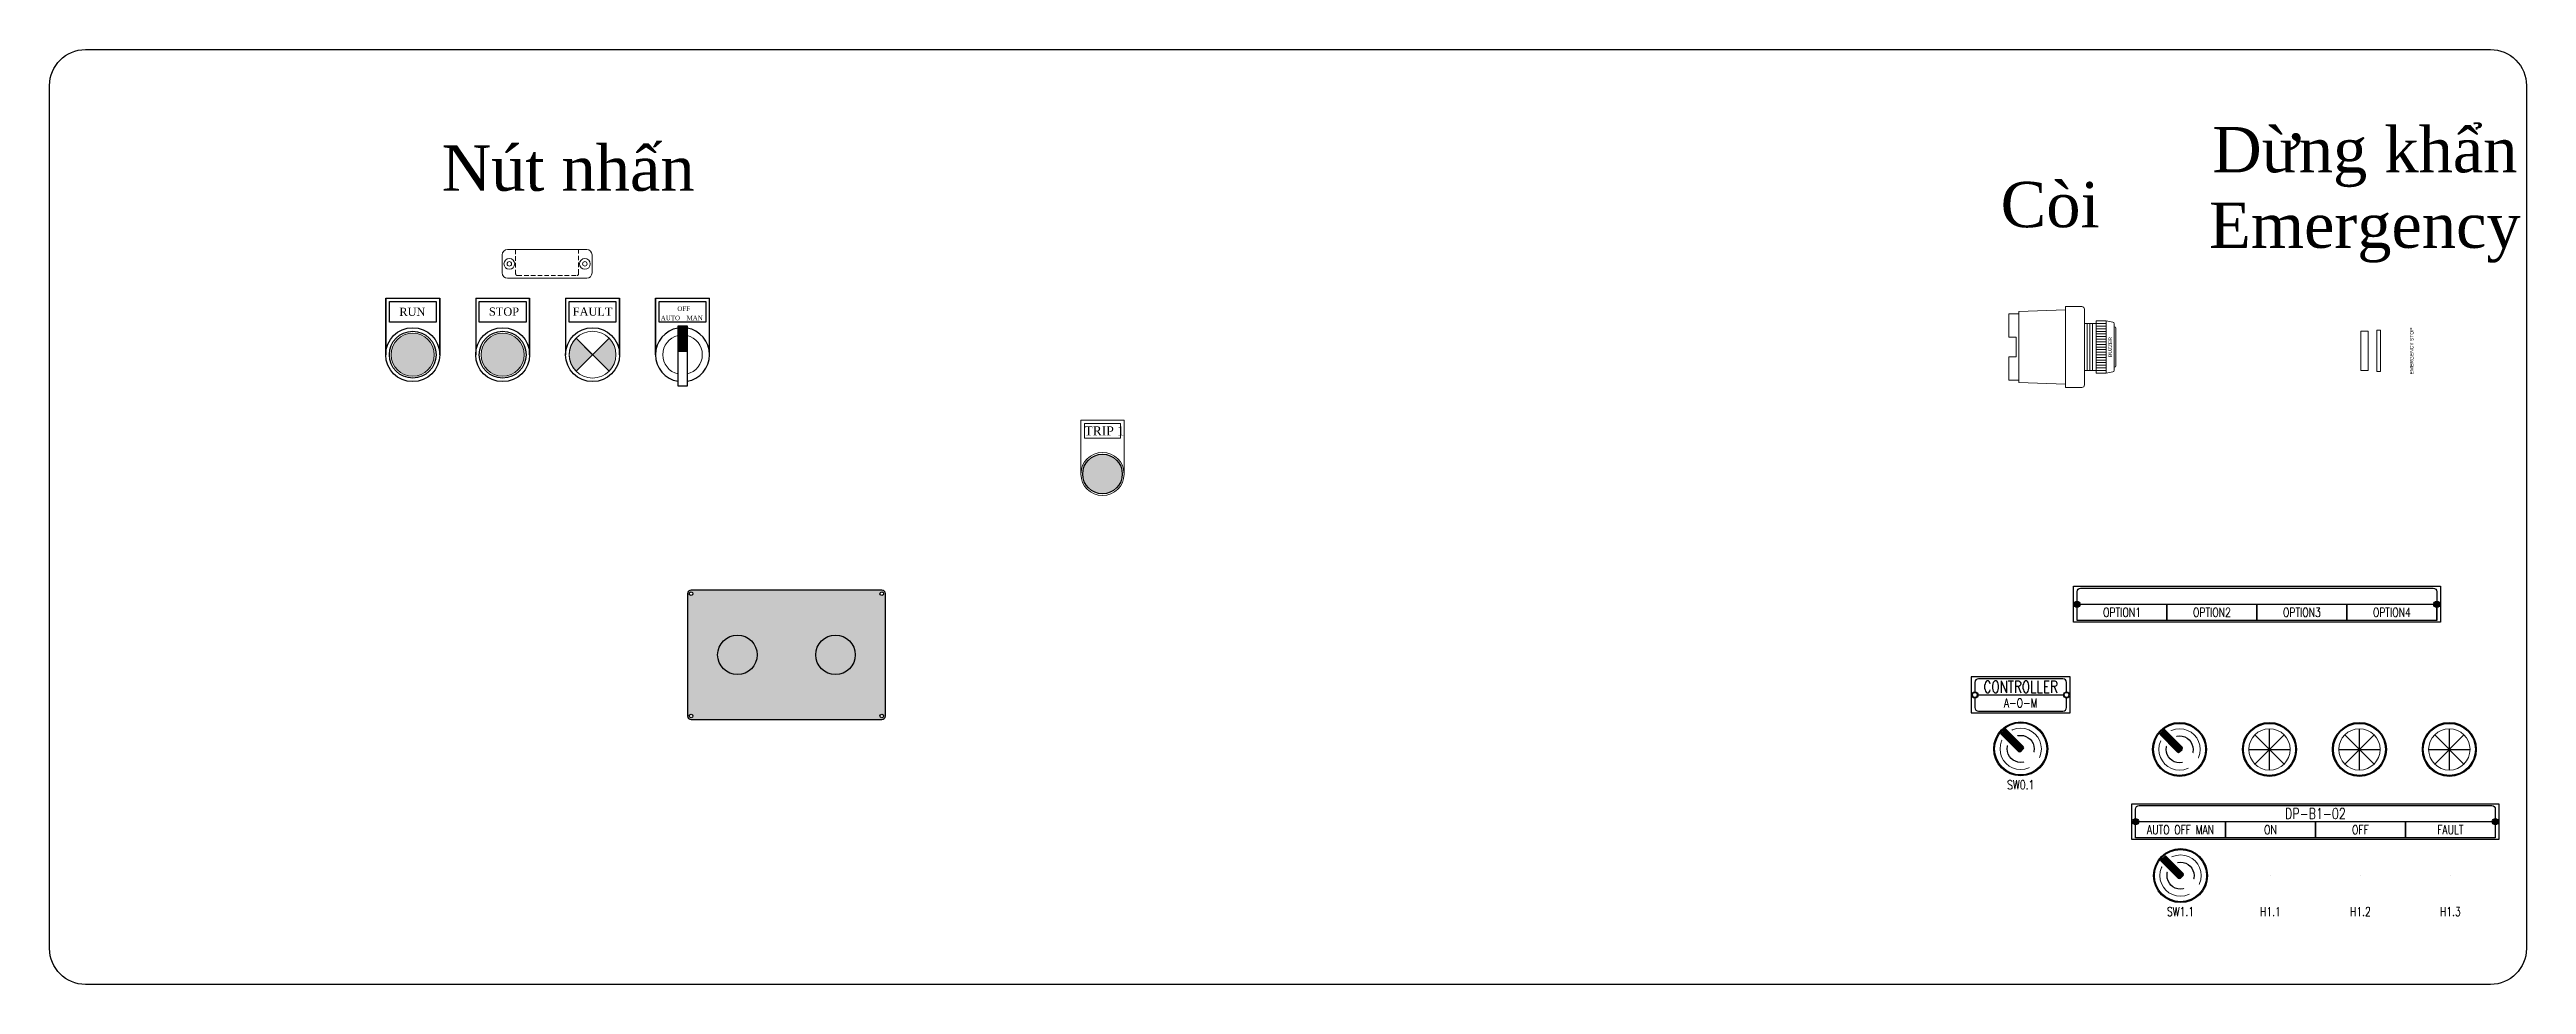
# Model space of a CAD drawing. Header units: millimetres. Extents: x 11159 to 13159, y 87465 to 87985.
# Drawn here: x 11782 to 13159, y 87465 to 87985 of the extents above; entities that cross this region are included whole.
import ezdxf
from ezdxf.enums import TextEntityAlignment as Align

# ---------------------------------------------------------------- set-up
doc = ezdxf.new("R2010")
doc.units = ezdxf.units.MM
doc.set_wipeout_variables(frame=1)
doc.linetypes.add('HIDDEN', pattern=[0.375, 0.25, -0.125])
for name, color, linetype, lineweight in [('07', 5, 'Continuous', 5), ('Gối đỡ', 10, 'Continuous', 20), ('hw_Punch', 5, 'Continuous', 13), ('Vỏ Tủ', 255, 'Continuous', 18)]:
    doc.layers.add(name, color=color, linetype=linetype, lineweight=lineweight)
doc.layers.add('1-EMC-ACESS', color=4, linetype='Continuous')
doc.layers.add('Duong-co-ban', color=7, linetype='Continuous')
doc.styles.add('arial', font='arial.ttf')
doc.styles.add('hw_Block', font='complex.shx', dxfattribs={"width": 0.75})
doc.styles.add('THIÊN1', font='times.ttf')

msp = doc.modelspace()

# ---------------------------------------------------------------- texts
at = {"style": 'hw_Block', "width": 0.75}
for tag, p in [('OPTION1', (12934.36118152921, 87671.67944171187)), ('OPTION2', (12984.36118152921, 87671.67944171187)), ('OPTION3', (13034.36118152921, 87671.67944171187)), ('OPTION4', (13084.36118152921, 87671.67944171187))]:
    msp.add_attdef(tag, text='OPTION', height=5, dxfattribs=at).set_placement(p, align=Align.MIDDLE_CENTER)
at = {"layer": '1-EMC-ACESS', "color": 1, "linetype": 'ByBlock', "lineweight": -2, "char_height": 25.2, "width": 385.9628846156624, "attachment_point": 2, "style": 'arial'}
for s, insert in [('{\\fTimes New Roman|b0|i0|c0|p18;\\C7;Dừng khẩn\\PEmergency}', (13069.36234467726, 87941.64236356101)), ('{\\fTimes New Roman|b0|i0|c0|p18;\\C7;Nút nhấn}', (12070.43766484273, 87931.36213843495)), ('{\\fTimes New Roman|b0|i0|c0|p18;\\C7;Còi}', (12894.35278596214, 87911.12585791125))]:
    msp.add_mtext(s, dxfattribs=dict(at, insert=insert))
at = {"layer": 'Vỏ Tủ', "insert": (12356.82945634877, 87775.14902290577), "char_height": 5, "attachment_point": 1}
msp.add_mtext_dynamic_manual_height_columns('\\pi0.63135;{\\fTimes New Roman|b0|i0|c0|p18;TRIP 1}', width=21.67366195481736, gutter_width=1, heights=[0], dxfattribs=at)

# ---------------------------------------------------------------- blocks, each defined once
blk = doc.blocks.new('*U1')
for radius in [15, 14.5, 7.5]:
    blk.add_circle((0, 0), radius)
at = {"layer": 'hw_Punch'}
blk.add_circle((0, 0), 11.5, dxfattribs=at)
at = {"color": 1}
blk.add_wipeout([(-6.010407640085646, 11.313708498984752), (-6.043740228825712, 11.347041087724818), (-6.11445979893422, 11.409388775576446), (-6.188954663837521, 11.467172915960319), (-6.266930826337017, 11.520165461273166), (-6.348080550142811, 11.56815727414849), (-6.432083574369372, 11.61095895282645), (-6.518608377457355, 11.6484015786354), (-6.607313485538086, 11.680337382637234), (-6.697848820075109, 11.706640328803488), (-6.78985707946606, 11.727206611422645), (-6.882975149144386, 11.741955064772739), (-6.976835534630922, 11.750827483446358), (-7.071067811865433, 11.753788852060651), (-7.165300089099844, 11.750827483446443), (-7.259160474586622, 11.74195506477271), (-7.3522785442649905, 11.727206611422574), (-7.444286803655615, 11.706640328803516), (-7.534822138193107, 11.680337382637148), (-7.623527246273781, 11.648401578635358), (-7.710052049361508, 11.610958952826465), (-7.794055073588083, 11.56815727414849), (-7.875204797393991, 11.52016546127318), (-7.953180959893345, 11.46717291596039), (-8.027675824796574, 11.409388775576517), (-8.098395394905324, 11.347041087724719), (-8.165060572385258, 11.280375910244786), (-11.313708498984752, 8.131727983645291), (-11.34704108772469, 8.098395394905353), (-11.409388775576502, 8.027675824796574), (-11.467172915960404, 7.953180959893331), (-11.520165461273209, 7.8752047973939625), (-11.568157274148504, 7.794055073588083), (-11.610958952826508, 7.710052049361437), (-11.648401578635386, 7.623527246273767), (-11.680337382637163, 7.534822138193093), (-11.706640328803488, 7.444286803655629), (-11.727206611422659, 7.352278544264834), (-11.74195506477271, 7.259160474586608), (-11.750827483446429, 7.16530008909983), (-11.75378885206068, 7.0710678118654755), (-11.750827483446471, 6.976835534631306), (-11.741955064772725, 6.882975149144329), (-11.727206611422659, 6.789857079466003), (-11.706640328803516, 6.6978488200753645), (-11.680337382637148, 6.607313485537617), (-11.64840157863543, 6.518608377457284), (-11.61095895282648, 6.4320835743694005), (-11.568157274148504, 6.348080550142711), (-11.520165461273194, 6.2669308263369885), (-11.467172915960447, 6.188954663837649), (-11.40938877557646, 6.114459798934277), (-11.347041087724648, 6.043740228825527), (-11.280375910244814, 5.977075051345693), (5.977075051345757, -11.280375910244878), (6.043740228825598, -11.347041087724719), (6.114459798934455, -11.409388775576637), (6.188954663837748, -11.467172915960546), (6.266930826336797, -11.52016546127306), (6.348080550143052, -11.56815727414866), (6.432083574369223, -11.610958952826415), (6.5186083774571415, -11.648401578635415), (6.607313485537759, -11.680337382637191), (6.697848820075308, -11.706640328803559), (6.789857079465818, -11.727206611422574), (6.8829751491443005, -11.741955064772768), (6.976835534631064, -11.750827483446443), (7.071067811865447, -11.753788852060708), (7.165300089099702, -11.750827483446471), (7.259160474586402, -11.741955064772746), (7.352278544265104, -11.72720661142256), (7.44428680365548, -11.706640328803623), (7.534822138193171, -11.68033738263717), (7.623527246273618, -11.648401578635465), (7.710052049361508, -11.610958952826493), (7.7940550735880265, -11.568157274148604), (7.8752047973940265, -11.520165461273187), (7.953180959893281, -11.467172915960468), (8.027675824796518, -11.409388775576573), (8.098395394905367, -11.347041087724705), (8.165060572385187, -11.28037591024487), (11.313708498984766, -8.131727983645305), (11.347041087724705, -8.098395394905367), (11.40938877557653, -8.027675824796589), (11.467172915960397, -7.953180959893352), (11.520165461273159, -7.875204797394055), (11.568157274148518, -7.794055073588112), (11.61095895282648, -7.710052049361522), (11.648401578635408, -7.623527246273831), (11.680337382637184, -7.534822138193071), (11.706640328803566, -7.4442868036555225), (11.727206611422595, -7.352278544265012), (11.741955064772696, -7.259160474586707), (11.750827483446457, -7.165300089099844), (11.753788852060694, -7.071067811865305), (11.7508274834464, -6.976835534631121), (11.74195506477271, -6.882975149144357), (11.727206611422616, -6.789857079466032), (11.706640328803545, -6.697848820075407), (11.68033738263727, -6.607313485538121), (11.648401578635443, -6.518608377457326), (11.610958952826309, -6.43208357436923), (11.568157274148604, -6.348080550142967), (11.520165461273074, -6.26693082633674), (11.467172915960447, -6.188954663837805), (11.409388775576538, -6.114459798934412), (11.34704108772479, -6.043740228825683), (11.280375910244864, -5.977075051345757)], dxfattribs=at)
h = blk.add_hatch(color=1)
h.paths.add_polyline_path([(-1.255114536606129, -1.396535892843445, 0.4142135623730953), (0.017677669529661, -1.396535892843445), (1.396535892843415, -0.0176776695296752, 0.4142135623730962), (1.396535892843415, 1.255114536606114), (-6.697091181449365, 9.348741610898912, 0.0820708387973561), (-9.348741610898912, 6.697091181449365)])
h.paths.add_polyline_path([(-6.697091181449365, 9.348741610898912), (-8.396893026590247, 11.04854345603979), (-11.04854345603979, 8.396893026590233), (-9.348741610898912, 6.697091181449365, -0.0820708387973561)])
blk.add_lwpolyline([(0.017677669529661, -1.396535892843445), (1.396535892843415, -0.0176776695296752, 0.4142135623730951), (1.396535892843445, 1.255114536606114), (-8.396893026590247, 11.04854345603979), (-11.04854345603979, 8.396893026590233), (-1.255114536606129, -1.396535892843445, 0.4142135623730951)], format="xyb", close=True, dxfattribs=at)
blk = doc.blocks.new('*U2')
at = {"color": 3}
for p, q in [((-11.50000000000001, 9e-15), (11.49999999999998, 9e-15)), ((-8.131727983645304, -8.131727983645286), (8.131727983645291, 8.131727983645307)), ((8.131727983645291, -8.131727983645286), (-8.131727983645304, 8.131727983645307)), ((-1.42e-14, -11.49999999999999), (-1.42e-14, 11.50000000000001))]:
    blk.add_line(p, q, dxfattribs=at)
for radius in [15, 14.5]:
    blk.add_circle((-1.42e-14, 3.6e-15), radius)
at = {"layer": 'hw_Punch'}
blk.add_circle((-1.42e-14, 3.6e-15), 11.5, dxfattribs=at)
blk = doc.blocks.new('*U3')
at = {"color": 1}
for p, q in [((-11.50000000000002, 2.7e-15), (11.49999999999998, 2.7e-15)), ((-8.131727983645312, -8.131727983645291), (8.131727983645284, 8.1317279836453)), ((8.131727983645284, -8.131727983645291), (-8.131727983645312, 8.1317279836453)), ((-2.13e-14, -11.49999999999999), (-2.13e-14, 11.5))]:
    blk.add_line(p, q, dxfattribs=at)
for radius in [15, 14.5]:
    blk.add_circle((-1.42e-14, 3.6e-15), radius)
at = {"layer": 'hw_Punch'}
blk.add_circle((-1.42e-14, 3.6e-15), 11.5, dxfattribs=at)
blk = doc.blocks.new('*U4')
at = {"color": 2}
for p, q in [((-11.50000000000001, 8.9e-15), (11.49999999999998, 8.9e-15)), ((-8.131727983645304, -8.131727983645286), (8.131727983645291, 8.131727983645307)), ((8.131727983645291, -8.131727983645286), (-8.131727983645304, 8.131727983645307)), ((-1.42e-14, -11.49999999999999), (-1.42e-14, 11.50000000000001))]:
    blk.add_line(p, q, dxfattribs=at)
for radius in [15, 14.5]:
    blk.add_circle((-1.42e-14, 3.6e-15), radius)
at = {"layer": 'hw_Punch'}
blk.add_circle((-1.42e-14, 3.6e-15), 11.5, dxfattribs=at)
blk = doc.blocks.new('AUTO')
blk.add_line((-23.74999999999998, 29.99999999999999), (23.75000000000002, 29.99999999999999))
blk.add_lwpolyline([(-27.49999999999998, 19.99999999999999), (27.50000000000002, 19.99999999999999), (27.50000000000002, 40), (-27.49999999999998, 40)], close=True)
for points in [[(25.50000000000002, 31.74999999999999), (25.50000000000002, 36.99999999999999, 0.4142135623730951), (23.50000000000002, 39), (-23.49999999999998, 39, 0.4142135623730951), (-25.49999999999998, 36.99999999999999), (-25.49999999999998, 31.74999999999999)], [(-25.49999999999998, 28.24999999999999), (-25.49999999999998, 22.99999999999999, 0.4142135623730951), (-23.49999999999998, 20.99999999999999), (23.50000000000002, 20.99999999999999, 0.4142135623730951), (25.50000000000002, 22.99999999999999), (25.50000000000002, 28.24999999999999)]]:
    blk.add_lwpolyline(points, format="xyb")
for centre in [(-25.49999999999998, 29.99999999999999), (25.50000000000002, 29.99999999999999)]:
    blk.add_circle(centre, 1.75)
at = {"layer": 'hw_Punch'}
for centre in [(-25.49999999999998, 29.99999999999999), (25.50000000000002, 29.99999999999999)]:
    blk.add_circle(centre, 1.25, dxfattribs=at)
at = {"style": 'hw_Block', "width": 0.75}
blk.add_text('A-O-M', height=5, dxfattribs=at).set_placement((1.78e-14, 25.49999999999999), align=Align.MIDDLE_CENTER)
for tag, height, p in [('CONTROLLER', 6.5, (1.78e-14, 34.50000000000001)), ('S', 5, (0, -20))]:
    blk.add_attdef(tag, text='', height=height, dxfattribs=at).set_placement(p, align=Align.MIDDLE_CENTER)
blk.add_blockref('*U1', (0, 4e-15))
blk = doc.blocks.new('line-yellow')
at = {"layer": 'Vỏ Tủ'}
blk.add_hatch(color=2, dxfattribs=at).paths.add_polyline_path([(29960.69208939939, 10888.59048987734, 1), (29938.69208939939, 10888.59048987734, 1)])
at = {"layer": 'Duong-co-ban'}
blk.add_circle((29949.69208939939, 10888.59048987734), 11, dxfattribs=at)
blk.add_circle((29949.69208939939, 10888.59048987734), 11, dxfattribs=at)
blk.add_circle((29949.69208939939, 10888.59048987734), 11, dxfattribs=at)
at = {"layer": 'Vỏ Tủ'}
for p, q in [((29961.69208939939, 10918.59048987734), (29937.69208939939, 10918.59048987734)), ((29937.69208939939, 10918.59048987734), (29937.69208939939, 10888.59048987734)), ((29959.69208939939, 10916.59048987734), (29939.69208939939, 10916.59048987734)), ((29939.69208939939, 10916.59048987734), (29939.69208939939, 10908.59048987734)), ((29959.69208939939, 10908.59048987734), (29939.69208939939, 10908.59048987734)), ((29959.69208939939, 10908.59048987734), (29959.69208939939, 10916.59048987734)), ((29961.69208939939, 10888.59048987734), (29961.69208939939, 10918.59048987734))]:
    blk.add_line(p, q, dxfattribs=at)
for radius in [12, 11]:
    blk.add_circle((29949.69208939939, 10888.59048987734), radius, dxfattribs=at)
blk = doc.blocks.new('light-yellow')
at = {"layer": 'Gối đỡ', "color": 0}
blk.add_blockref('line-yellow', (0, 0), dxfattribs=at)
blk = doc.blocks.new('*U5')
at = {"color": 0, "linetype": 'ByBlock', "lineweight": 18}
for p, q in [((-19.75000000000003, 42.99999999999998), (-20.75000000000003, 17)), ((19.74999999999996, 42.99999999999998), (-19.75000000000003, 42.99999999999998)), ((-5.500000000000028, 48.49999999999998), (-18.50000000000003, 48.49999999999998)), ((-18.50000000000003, 48.49999999999998), (-18.50000000000003, 42.99999999999998)), ((-5.500000000000028, 48.49999999999998), (-5.500000000000028, 44.49999999999998)), ((5.499999999999985, 44.49999999999998), (-5.500000000000014, 44.49999999999998)), ((18.49999999999997, 48.49999999999998), (5.499999999999985, 48.49999999999998)), ((5.499999999999985, 48.49999999999998), (5.499999999999985, 44.49999999999998)), ((18.49999999999997, 48.49999999999998), (18.49999999999996, 42.99999999999998)), ((19.74999999999996, 42.99999999999998), (20.74999999999996, 17)), ((-22.50000000000003, 17), (22.49999999999996, 17)), ((-22.50000000000003, 17), (-22.50000000000001, 7.999999999999998)), ((22.49999999999996, 17), (22.49999999999996, 7.999999999999998)), ((-21.00000000000001, 6.499999999999998), (20.99999999999996, 6.499999999999998)), ((-14.50000000000003, 2.66e-14), (-14.50000000000001, -5.500000000000001)), ((-13.05000000000002, 1.24e-14), (-13.05000000000002, -5.499999999999987)), ((-11.60000000000002, 1.24e-14), (-11.60000000000002, -5.499999999999987)), ((-10.15000000000003, 1.24e-14), (-10.15000000000003, -5.499999999999987)), ((-8.700000000000031, 1.24e-14), (-8.700000000000031, -5.499999999999987)), ((-7.250000000000028, 1.24e-14), (-7.250000000000028, -5.499999999999987)), ((-5.800000000000025, 1.24e-14), (-5.800000000000025, -5.499999999999987)), ((-4.350000000000036, 1.24e-14), (-4.350000000000036, -5.499999999999987)), ((-2.900000000000019, 1.24e-14), (-2.900000000000019, -5.499999999999987)), ((1.449999999999974, 1.24e-14), (1.449999999999974, -5.499999999999987)), ((2.899999999999963, 1.24e-14), (2.899999999999963, -5.499999999999987)), ((4.349999999999965, 1.24e-14), (4.349999999999965, -5.499999999999987)), ((5.799999999999968, 1.24e-14), (5.799999999999968, -5.499999999999987)), ((7.249999999999957, 1.24e-14), (7.249999999999957, -5.499999999999987)), ((8.699999999999974, 1.24e-14), (8.699999999999974, -5.499999999999987)), ((10.14999999999996, 1.24e-14), (10.14999999999996, -5.499999999999987)), ((11.59999999999996, 1.24e-14), (11.59999999999996, -5.499999999999987)), ((13.04999999999997, 2.66e-14), (13.04999999999997, -5.499999999999973)), ((14.49999999999997, 2.66e-14), (14.49999999999997, -5.499999999999973)), ((-14.50000000000001, -5.500000000000001), (-13.88926683544912, -9.164398987305363)), ((-12.90287291161698, -10), (12.90287291161694, -9.999999999999988)), ((-11.25000000000003, -10), (-11.25000000000003, -10.25)), ((-10.50000000000003, -11), (10.49999999999997, -10.99999999999997)), ((-1.450000000000031, -1.8e-15), (-1.450000000000031, -5.500000000000001)), ((-2.84e-14, -1.8e-15), (-2.84e-14, -5.500000000000001)), ((11.24999999999997, -10), (11.24999999999997, -10.24999999999997)), ((14.49999999999997, -5.500000000000001), (13.88926683544908, -9.164398987305349))]:
    blk.add_line(p, q, dxfattribs=at)
for points in [[(-14.50000000000003, 2.66e-14), (14.49999999999997, 2.66e-14), (14.49999999999997, -5.500000000000001), (-14.50000000000003, -5.500000000000001)], [(-13.00000000000003, 6.499999999999998), (12.99999999999997, 6.499999999999998), (12.99999999999997, 4.999999999999998), (-13.00000000000003, 4.999999999999998)], [(-13.00000000000003, 4.999999999999998), (12.99999999999997, 4.999999999999998), (12.99999999999997, 3.499999999999998), (-13.00000000000003, 3.499999999999998)], [(-13.00000000000003, 3.499999999999998), (12.99999999999997, 3.499999999999998), (12.99999999999997, 1.999999999999998), (-13.00000000000003, 1.999999999999998)]]:
    blk.add_lwpolyline(points, close=True, dxfattribs=at)
at = {"color": 150, "linetype": 'ByBlock', "lineweight": 18}
blk.add_lwpolyline([(-13.00000000000003, -1.8e-15), (12.99999999999997, -1.8e-15), (12.99999999999997, 1.999999999999998), (-13.00000000000003, 1.999999999999998)], close=True, dxfattribs=at)
at = {"color": 0, "linetype": 'ByBlock', "lineweight": 18}
for centre, radius, start, end in [((-21.00000000000001, 7.999999999999998), 1.5, 180, 270), ((20.99999999999996, 7.999999999999998), 1.5, 270, 0), ((-12.90287291161698, -9.000000000000002), 1, 189.4623222080259, 270), ((-10.50000000000003, -10.25), 0.75, 180, 270), ((10.49999999999997, -10.24999999999997), 0.75, 270, 0), ((12.90287291161694, -8.999999999999988), 1, 270, 350.5376777919742)]:
    blk.add_arc(centre, radius, start, end, dxfattribs=at)
at = {"color": 8, "linetype": 'ByBlock', "lineweight": 18}
blk.add_text('BUZZER', height=2, dxfattribs=at).set_placement((-1.42e-14, -7.749999999999998), align=Align.MIDDLE_CENTER)
blk = doc.blocks.new('*U6')
h = blk.add_hatch(color=0)
h.dxf.hatch_style = 1
h.paths.add_polyline_path([(-100, 1.263089034430324, 0.4142135623730951), (-101.2630890344303, 1.8e-15, 0.4142135623730951), (-100, -1.26308903443032)])
h.paths.add_polyline_path([(-100, 1.263089034430324), (-100, 1.8e-15), (-98.73691096556966, 1.8e-15, 0.4142135623730951)])
h.paths.add_polyline_path([(-98.73691096556966, 1.8e-15), (-100, 1.7e-15), (-100, -1.26308903443032, 0.4142135623730951)])
h = blk.add_hatch(color=0)
h.dxf.hatch_style = 1
h.paths.add_polyline_path([(100, 1.263089034430327, 0.4142135623730951), (98.73691096556966, 5.3e-15, 0.4142135623730951), (100, -1.263089034430317)])
h.paths.add_polyline_path([(100, 1.263089034430327), (100, 5.3e-15), (101.2630890344303, 5.3e-15, 0.4142135623730951)])
h.paths.add_polyline_path([(101.2630890344303, 5.3e-15), (100, 5.3e-15), (100, -1.263089034430317, 0.4142135623730951)])
for p, q in [((-75, -30), (-75, -30)), ((-75, -30), (-75, -30)), ((-25, -30), (-25, -30)), ((-25, -30), (-25, -30)), ((25, -30), (25, -30)), ((25, -30), (25, -30)), ((75, -30), (75, -30)), ((75, -30), (75, -30))]:
    blk.add_line(p, q)
for points in [[(-102, 10), (102, 10), (102, -9.999999999999991), (-102, -10)], [(-100, 1.8e-15), (-50, 1.8e-15), (-50, -9), (-100, -9)], [(-50, 1.8e-15), (0, 1.8e-15), (0, -9), (-50, -9)], [(0, 3.6e-15), (50, 3.6e-15), (50, -8.999999999999996), (0, -8.999999999999996)], [(50, 5.3e-15), (100, 5.3e-15), (100, -8.999999999999996), (50, -8.999999999999996)]]:
    blk.add_lwpolyline(points, close=True)
blk.add_lwpolyline([(-98, 9), (98, 9.000000000000007, -0.4142135623730951), (100, 7.000000000000005), (100, -8.999999999999991), (-100, -9), (-100, 7.000000000000001, -0.4142135623730951)], format="xyb", close=True)
for centre, radius in [((-100, 1.8e-15), 1.749999999999998), ((-100, 1.8e-15), 1.263089034430322), ((100, 5.3e-15), 1.749999999999998), ((100, 5.3e-15), 1.263089034430322)]:
    blk.add_circle(centre, radius)
at = {"style": 'hw_Block', "width": 0.75}
for tag, height, p in [('CONTROLLER', 6, (0, 4.49183422853731)), ('OPTION1', 5, (-75, -4.499999999999998)), ('OPTION2', 5, (-25, -4.499999999999998)), ('OPTION3', 5, (25, -4.499999999999998)), ('OPTION4', 5, (75, -4.499999999999998)), ('SH1', 5, (-75, -50)), ('SH2', 5, (-25, -50)), ('SH3', 5, (25, -50)), ('SH4', 5, (75, -50))]:
    blk.add_attdef(tag, text='', height=height, dxfattribs=at).set_placement(p, align=Align.MIDDLE_CENTER)
blk = doc.blocks.new('*U7')
at = {"color": 150, "linetype": 'ByBlock', "lineweight": 9}
blk.add_lwpolyline([(-11.50000000000002, 1.999999999999996), (-11.50000000000002, -3.6e-15), (11.49999999999995, -3.6e-15), (11.49999999999995, 1.999999999999996)], close=True, dxfattribs=at)
at = {"color": 0, "linetype": 'ByBlock', "lineweight": 18}
blk.add_lwpolyline([(10.94036697247698, 11.00917431192659), (-10.94036697247703, 11.00917431192661), (-10.94036697247703, 6.954128440366982), (10.94036697247698, 6.954128440366968)], close=True, dxfattribs=at)
at = {"color": 8, "linetype": 'ByBlock', "lineweight": -2}
blk.add_text('EMERGENCY STOP', height=2, dxfattribs=at).set_placement((-4.26e-14, -17.33944954128442), align=Align.MIDDLE_CENTER)
blk = doc.blocks.new('*U8')
at = {"lineweight": 9}
h = blk.add_hatch(color=7, dxfattribs=at)
h.set_gradient(color1=(46, 233, 22), color2=(76, 236, 54), one_color=1, tint=0.5699999928474427, name='CYLINDER')
edge = h.paths.add_edge_path()
edge.add_arc((15, -35), 12, 0, 360)
h = blk.add_hatch(color=7, dxfattribs=at)
h.set_gradient(color1=(242, 13, 17), color2=(218, 11, 15), one_color=1, tint=0.4499999880790711, name='INVCYLINDER')
edge = h.paths.add_edge_path()
edge.add_arc((65, -35), 12, 0, 360)
h = blk.add_hatch(color=2, dxfattribs=at)
h.set_gradient(color1=(241, 237, 14), color2=(217, 213, 13), one_color=1, tint=0.4499999880790711, name='CURVED')
edge = h.paths.add_edge_path()
edge.add_line((105.8076118445751, -25.80761184456787), (115, -35))
edge.add_line((115, -35), (105.8076118445751, -44.19238815542485))
edge.add_arc((115, -34.99999999999273), 13.00000000000601, 135.0000000002905, 224.9999999997096, ccw=False)
h = blk.add_hatch(color=2, dxfattribs=at)
h.set_gradient(color1=(241, 237, 14), color2=(217, 213, 13), one_color=1, tint=0.4499999880790711, name='CURVED')
edge = h.paths.add_edge_path()
edge.add_line((124.1923881554394, -25.80761184456787), (115.0000000000145, -35))
edge.add_line((115.0000000000145, -35), (124.1923881554394, -44.19238815542485))
edge.add_arc((115.0000000000145, -34.99999999999273), 13.00000000000602, 315, 405.0000000000227)
blk.add_hatch(color=7).paths.add_polyline_path([(162.4999999999999, -18.95999999999913), (162.4999999999999, -32.95999999999913), (167.4999999999999, -32.95999999999913), (167.4999999999999, -18.95999999999913)])
at = {"color": 7}
for p, q in [((0, -3.5), (30, -3.5)), ((0, -3.5), (0, -35)), ((0, -35), (0, -3.5)), ((30, -3.5), (30, -35)), ((30, -35), (30, -3.5)), ((50, -3.5), (80, -3.5)), ((50, -3.5), (50, -35)), ((80, -35), (80, -3.5)), ((80, -3.5), (80, -35)), ((80, -35), (80, -3.5)), ((100, -3.5), (129.9999999999999, -3.5)), ((100, -3.5), (100, -35)), ((129.9999999999999, -35), (129.9999999999999, -3.5)), ((129.9999999999999, -3.5), (129.9999999999999, -35)), ((149.9999999999999, -35), (149.9999999999999, -3.5)), ((149.9999999999999, -3.5), (179.9999999999999, -3.5)), ((149.9999999999999, -3.5), (149.9999999999999, -35)), ((179.9999999999999, -35), (179.9999999999999, -3.5)), ((162.4999999999999, -32.95999999999913), (167.4999999999999, -32.95999999999913))]:
    blk.add_line(p, q, dxfattribs=at)
at = {"color": 0, "linetype": 'ByBlock', "lineweight": 18}
blk.add_lwpolyline([(67.72288851616827, 7.5), (111.7228885161682, 7.499999999999971, 0.4142135623730951), (114.7228885161682, 10.49999999999997), (114.7228885161682, 20.49999999999997, 0.4142135623730951), (111.7228885161682, 23.49999999999997), (67.72288851616827, 23.5, 0.4142135623730951), (64.72288851616827, 20.5), (64.72288851616827, 10.5, 0.4142135623730951)], format="xyb", close=True, dxfattribs=at)
at = {"color": 6, "linetype": 'HIDDEN', "lineweight": 9, "ltscale": 10}
blk.add_lwpolyline([(72.22288851616827, 23.5), (72.22288851616827, 10, 0.4142135623730951), (73.22288851616827, 9), (106.2228885161683, 9, 0.4142135623730951), (107.2228885161683, 10), (107.2228885161683, 23.5)], format="xyb", dxfattribs=at)
at = {"color": 7}
for points in [[(2, -5.5), (28, -5.5), (28, -17), (2, -17)], [(52, -5.5), (78, -5.5), (78, -17), (52, -17)], [(102, -5.5), (127.9999999999999, -5.5), (127.9999999999999, -17), (102, -17)], [(151.9999999999999, -5.5), (177.9999999999999, -5.5), (177.9999999999999, -17), (151.9999999999999, -17)], [(162.4999999999999, -18.95999999999913), (167.4999999999999, -18.95999999999913), (167.4999999999999, -52.5), (162.4999999999999, -52.5)]]:
    blk.add_lwpolyline(points, close=True, dxfattribs=at)
at = {"color": 2, "lineweight": 9}
for points in [[(105.8076118445751, -25.80761184457515), (115, -35.00000000000728), (105.8076118445751, -44.19238815543212)], [(105.8076118445751, -25.80761184456787), (115, -35), (105.8076118445751, -44.19238815542485)]]:
    blk.add_lwpolyline(points, dxfattribs=at)
at = {"color": 0, "linetype": 'ByBlock', "lineweight": 9}
for centre in [(68.72288851616827, 15.5), (110.7228885161682, 15.49999999999997)]:
    blk.add_circle(centre, 3, dxfattribs=at)
at = {"color": 2, "linetype": 'ByBlock', "lineweight": 9}
for centre in [(68.72288851616827, 15.5), (110.7228885161682, 15.49999999999997)]:
    blk.add_circle(centre, 1.25, dxfattribs=at)
at = {"color": 7}
for centre, radius in [((15, -35), 15), ((15, -35), 13), ((65, -35), 15), ((65, -35), 13), ((115, -35), 15)]:
    blk.add_circle(centre, radius, dxfattribs=at)
for start, end in [(99.59406822715555, 260.4059317728444), (279.5940682271556, 80.40593177284445)]:
    blk.add_arc((164.9999999999999, -35), 15, start, end, dxfattribs=at)
at = {"color": 252, "linetype": 'Continuous', "lineweight": 5, "ltscale": 3}
for start, end in [(103.1365587873741, 256.8634412126258), (283.1365587873742, 76.86344121262584)]:
    blk.add_arc((164.9999999999999, -35), 11, start, end, dxfattribs=at)
at = {"layer": '07', "color": 2, "linetype": 'Continuous', "lineweight": 5, "ltscale": 3}
for p, q in [((124.1923881554248, -25.80761184456787), (105.8076118445751, -44.19238815543212)), ((105.8076118445751, -25.80761184457515), (124.1923881554248, -44.19238815543212))]:
    blk.add_line(p, q, dxfattribs=at)
at = {"layer": '07', "color": 3, "linetype": 'Continuous', "lineweight": 5, "ltscale": 3}
blk.add_circle((15, -35), 12, dxfattribs=at)
at = {"layer": '07', "color": 1, "linetype": 'Continuous', "lineweight": 5, "ltscale": 3}
blk.add_circle((65, -35), 12, dxfattribs=at)
at = {"layer": '07', "color": 2, "linetype": 'Continuous', "lineweight": 5, "ltscale": 3}
blk.add_circle((115, -35), 13.00000000000601, dxfattribs=at)
blk.add_arc((115, -34.99999999999273), 13.00000000000601, 135.0000000002904, 224.9999999997095, dxfattribs=at)
at = {"lineweight": 9, "style": 'THIÊN1'}
blk.add_attdef('NAME', (84.73871161627176, 14.24657783221482), '', height=2.5, dxfattribs=at)
at = {"layer": '1-EMC-ACESS', "color": 1, "linetype": 'ByBlock', "lineweight": -2, "attachment_point": 2, "style": 'arial'}
for s, insert, char_height, width in [('{\\fTimes New Roman|b0|i0|c0|p18;\\C7;RUN}', (14.79696910982602, -8.872724044625606), 4.536, 69.47331923081924), ('{\\fTimes New Roman|b0|i0|c0|p18;\\C7;STOP}', (65.75995047709148, -8.754010138758124), 4.536, 69.47331923081924), ('{\\fTimes New Roman|b0|i0|c0|p18;\\C7;FAULT}', (115.0017812415608, -8.778957631796906), 4.536, 69.47331923081924), ('{\\fTimes New Roman|b0|i0|c0|p18;\\C7;AUTO}', (158.2722200323914, -13.31701229351165), 2.52, 38.59628846156624), ('{\\fTimes New Roman|b0|i0|c0|p18;\\C7;OFF}', (165.6648037942358, -8.1802223786799), 2.52, 38.59628846156624), ('{\\fTimes New Roman|b0|i0|c0|p18;\\C7;MAN}', (171.7496829383598, -13.31701229351165), 2.52, 38.59628846156624)]:
    blk.add_mtext(s, dxfattribs=dict(at, insert=insert, char_height=char_height, width=width))
blk = doc.blocks.new('*U9')
at = {"true_color": 0xf26722}
h = blk.add_hatch(color=30, dxfattribs=at)
h.dxf.hatch_style = 1
h.paths.add_polyline_path([(2.000060540001868, 71.99999402946558, 0.4142135623730951), (6.05400018685e-05, 69.9999940294656), (6.05400018685e-05, 1.999994029465597, 0.4142135623730951), (2.000060540001868, -5.9705344029e-06), (108.0000605400018, -5.9705344029e-06, 0.4142135623730951), (110.0000605400018, 1.999994029465597), (110.0000605400018, 69.9999940294656, 0.4142135623730951), (108.0000605400018, 71.99999402946558)])
h.paths.add_polyline_path([(93.25720339714825, 35.9999940294656, -1), (71.25720339714826, 35.9999940294656, -1)], flags=16)
h.paths.add_polyline_path([(38.74291768285548, 35.9999940294656, -1), (16.74291768285548, 35.9999940294656, -1)], flags=16)
h.paths.add_polyline_path([(107.0000605399964, 69.99999402945105, -1), (109.0000605399964, 69.99999402945105, -1)], flags=16)
h.paths.add_polyline_path([(1.000060540007325, 69.99999402945105, -1), (3.000060540007325, 69.99999402945105, -1)], flags=16)
h.paths.add_polyline_path([(109.0000605399964, 1.999994029480149, -1), (107.0000605399964, 1.999994029480149, -1)], flags=16)
h.paths.add_polyline_path([(3.000060540007325, 1.999994029480149, -1), (1.000060540007325, 1.999994029480149, -1)], flags=16)
at = {"true_color": 0x000000}
h = blk.add_hatch(color=18, dxfattribs=at)
h.dxf.hatch_style = 1
h.paths.add_polyline_path([(16.74291768285548, 35.9999940294656, 1), (38.74291768285548, 35.9999940294656, 1)])
h.paths.add_polyline_path([(93.25720339714825, 35.9999940294656, 1), (71.25720339714826, 35.9999940294656, 1)])
at = {"color": 30, "true_color": 0xf8991e}
blk.add_lwpolyline([(2.000060540001868, -5.9705344029e-06), (108.0000605400018, -5.9705344029e-06, 0.4142135623730951), (110.0000605400018, 1.999994029465597), (110.0000605400018, 69.9999940294656, 0.4142135623730951), (108.0000605400018, 71.99999402946558), (2.000060540001868, 71.99999402946558, 0.4142135623730951), (6.05400018685e-05, 69.9999940294656), (6.05400018685e-05, 1.999994029465597, 0.4142135623730951)], format="xyb", close=True, dxfattribs=at)
for centre, radius in [((2.000060540007325, 69.99999402945105), 1), ((108.0000605399964, 69.99999402945105), 1), ((27.74291768285548, 35.9999940294656), 11), ((82.25720339714825, 35.9999940294656), 11), ((2.000060540007325, 1.999994029480149), 1), ((108.0000605399964, 1.999994029480149), 1)]:
    blk.add_circle(centre, radius, dxfattribs=at)

# ---------------------------------------------------------------- hatches: boundary and pattern name
h = msp.add_hatch(color=0)
h.dxf.hatch_style = 1
h.paths.add_polyline_path([(12909.36118152921, 87677.44253074628, 0.4142135623730951), (12908.09809249473, 87676.17944171187, 0.4142135623730951), (12909.36118152921, 87674.9163526774)])
h.paths.add_polyline_path([(12909.36118152921, 87677.44253074628), (12909.36118152921, 87676.17944171187), (12910.62427056356, 87676.17944171187, 0.4142135623730951)])
h.paths.add_polyline_path([(12910.62427056356, 87676.17944171187), (12909.36118152921, 87676.17944171187), (12909.36118152921, 87674.9163526774, 0.4142135623730951)])
h = msp.add_hatch(color=0)
h.dxf.hatch_style = 1
h.paths.add_polyline_path([(13109.36118152921, 87677.44253074628, 0.4142135623730951), (13108.09809249473, 87676.17944171187, 0.4142135623730951), (13109.36118152921, 87674.9163526774)])
h.paths.add_polyline_path([(13109.36118152921, 87677.44253074628), (13109.36118152921, 87676.17944171187), (13110.62427056356, 87676.17944171187, 0.4142135623730951)])
h.paths.add_polyline_path([(13110.62427056356, 87676.17944171187), (13109.36118152921, 87676.17944171187), (13109.36118152921, 87674.9163526774, 0.4142135623730951)])

# ---------------------------------------------------------------- linework, layer by layer
for points in [[(12907.36118152921, 87686.17944171187), (13111.36118152921, 87686.17944171187), (13111.36118152921, 87666.17944171187), (12907.36118152921, 87666.17944171187)], [(12909.36118152921, 87676.17944171187), (12959.36118152921, 87676.17944171187), (12959.36118152921, 87667.17944171187), (12909.36118152921, 87667.17944171187)], [(12959.36118152921, 87676.17944171187), (13009.36118152921, 87676.17944171187), (13009.36118152921, 87667.17944171187), (12959.36118152921, 87667.17944171187)], [(13009.36118152921, 87676.17944171187), (13059.36118152921, 87676.17944171187), (13059.36118152921, 87667.17944171187), (13009.36118152921, 87667.17944171187)], [(13059.36118152921, 87676.17944171187), (13109.36118152921, 87676.17944171187), (13109.36118152921, 87667.17944171187), (13059.36118152921, 87667.17944171187)], [(13109.36118152921, 87676.17944171187), (13109.36118152921, 87676.17944171187), (13109.36118152921, 87667.17944171187), (13109.36118152921, 87667.17944171187)], [(13109.36118152921, 87676.17944171187), (13109.36118152921, 87676.17944171187), (13109.36118152921, 87667.17944171187), (13109.36118152921, 87667.17944171187)]]:
    msp.add_lwpolyline(points, close=True)
msp.add_lwpolyline([(12911.36118152921, 87685.17944171187), (13107.36118152921, 87685.17944171187, -0.4142135623730951), (13109.36118152921, 87683.17944171187), (13109.36118152921, 87667.17944171187), (12909.36118152921, 87667.17944171187), (12909.36118152921, 87683.17944171187, -0.4142135623730951)], format="xyb", close=True)
for centre, radius in [((12909.36118152921, 87676.17944171187), 1.749999999999998), ((12909.36118152921, 87676.17944171187), 1.263089034430322), ((13109.36118152921, 87676.17944171187), 1.749999999999998), ((13109.36118152921, 87676.17944171187), 1.263089034430322)]:
    msp.add_circle(centre, radius)

# ---------------------------------------------------------------- block references
msp.add_blockref('*U8', (11969.01682179216, 87850.00672187356))
at = {"color": 0, "linetype": 'ByBlock', "lineweight": -2, "rotation": 90}
for name, p in [('*U5', (12920.00195628978, 87819.2821261694)), ('*U7', (13078.07063226286, 87817.0908797877))]:
    msp.add_blockref(name, p, dxfattribs=at)
at = {"color": 30, "true_color": 0xf8991e}
msp.add_blockref('*U9', (12136.80553041021, 87612.08508208623), dxfattribs=at)
msp.add_blockref('AUTO', (12878.02349034911, 87595.77998019556)).add_auto_attribs({'CONTROLLER': 'CONTROLLER', 'S': 'SW0.1'})
at = {"ltscale": 5}
for name, p in [('*U1', (12966.34173861483, 87595.474194815)), ('*U2', (13016.34173861483, 87595.474194815)), ('*U3', (13066.34173861483, 87595.474194815)), ('*U4', (13116.34173861483, 87595.474194815))]:
    msp.add_blockref(name, p, dxfattribs=at)
msp.add_blockref('*U6', (13041.8882761436, 87555.2884640451), dxfattribs=at).add_auto_attribs({'CONTROLLER': 'DP-B1-02', 'OPTION1': 'AUTO OFF MAN', 'OPTION2': 'ON', 'OPTION3': 'OFF', 'OPTION4': 'FAULT', 'SH1': 'SW1.1', 'SH2': 'H1.1', 'SH3': 'H1.2', 'SH4': 'H1.3'})
at = {"layer": 'Gối đỡ', "color": 0}
msp.add_blockref('light-yellow', (-17582.1786316589, 76860.05851853585), dxfattribs=at)

msp.set_redraw_order([(e.dxf.handle, doc.entitydb.next_handle()) for e in msp.query("TEXT MTEXT ATTDEF DIMENSION ARC_DIMENSION")])  # texts and dimensions are drawn at this point

# ---------------------------------------------------------------- next in the draw order: block references
at = {"ltscale": 5}
msp.add_blockref('*U1', (12966.8882761436, 87525.2884640451), dxfattribs=at)

# ---------------------------------------------------------------- next in the draw order: linework, layer by layer
at = {"color": 41}
msp.add_lwpolyline([(11802.09658261621, 87984.73517806696), (13139.21438950079, 87984.73517806696, -0.4142135623730951), (13159.21438950079, 87964.73517806697), (13159.21438950079, 87484.73517806697, -0.4142135623730951), (13139.21438950079, 87464.73517806697), (11802.09658261621, 87464.73517806697, -0.4142135623730951), (11782.09658261621, 87484.73517806697), (11782.09658261621, 87964.73517806697, -0.4142135623730951)], format="xyb", close=True, dxfattribs=at)

doc.saveas('drawing.dxf')
